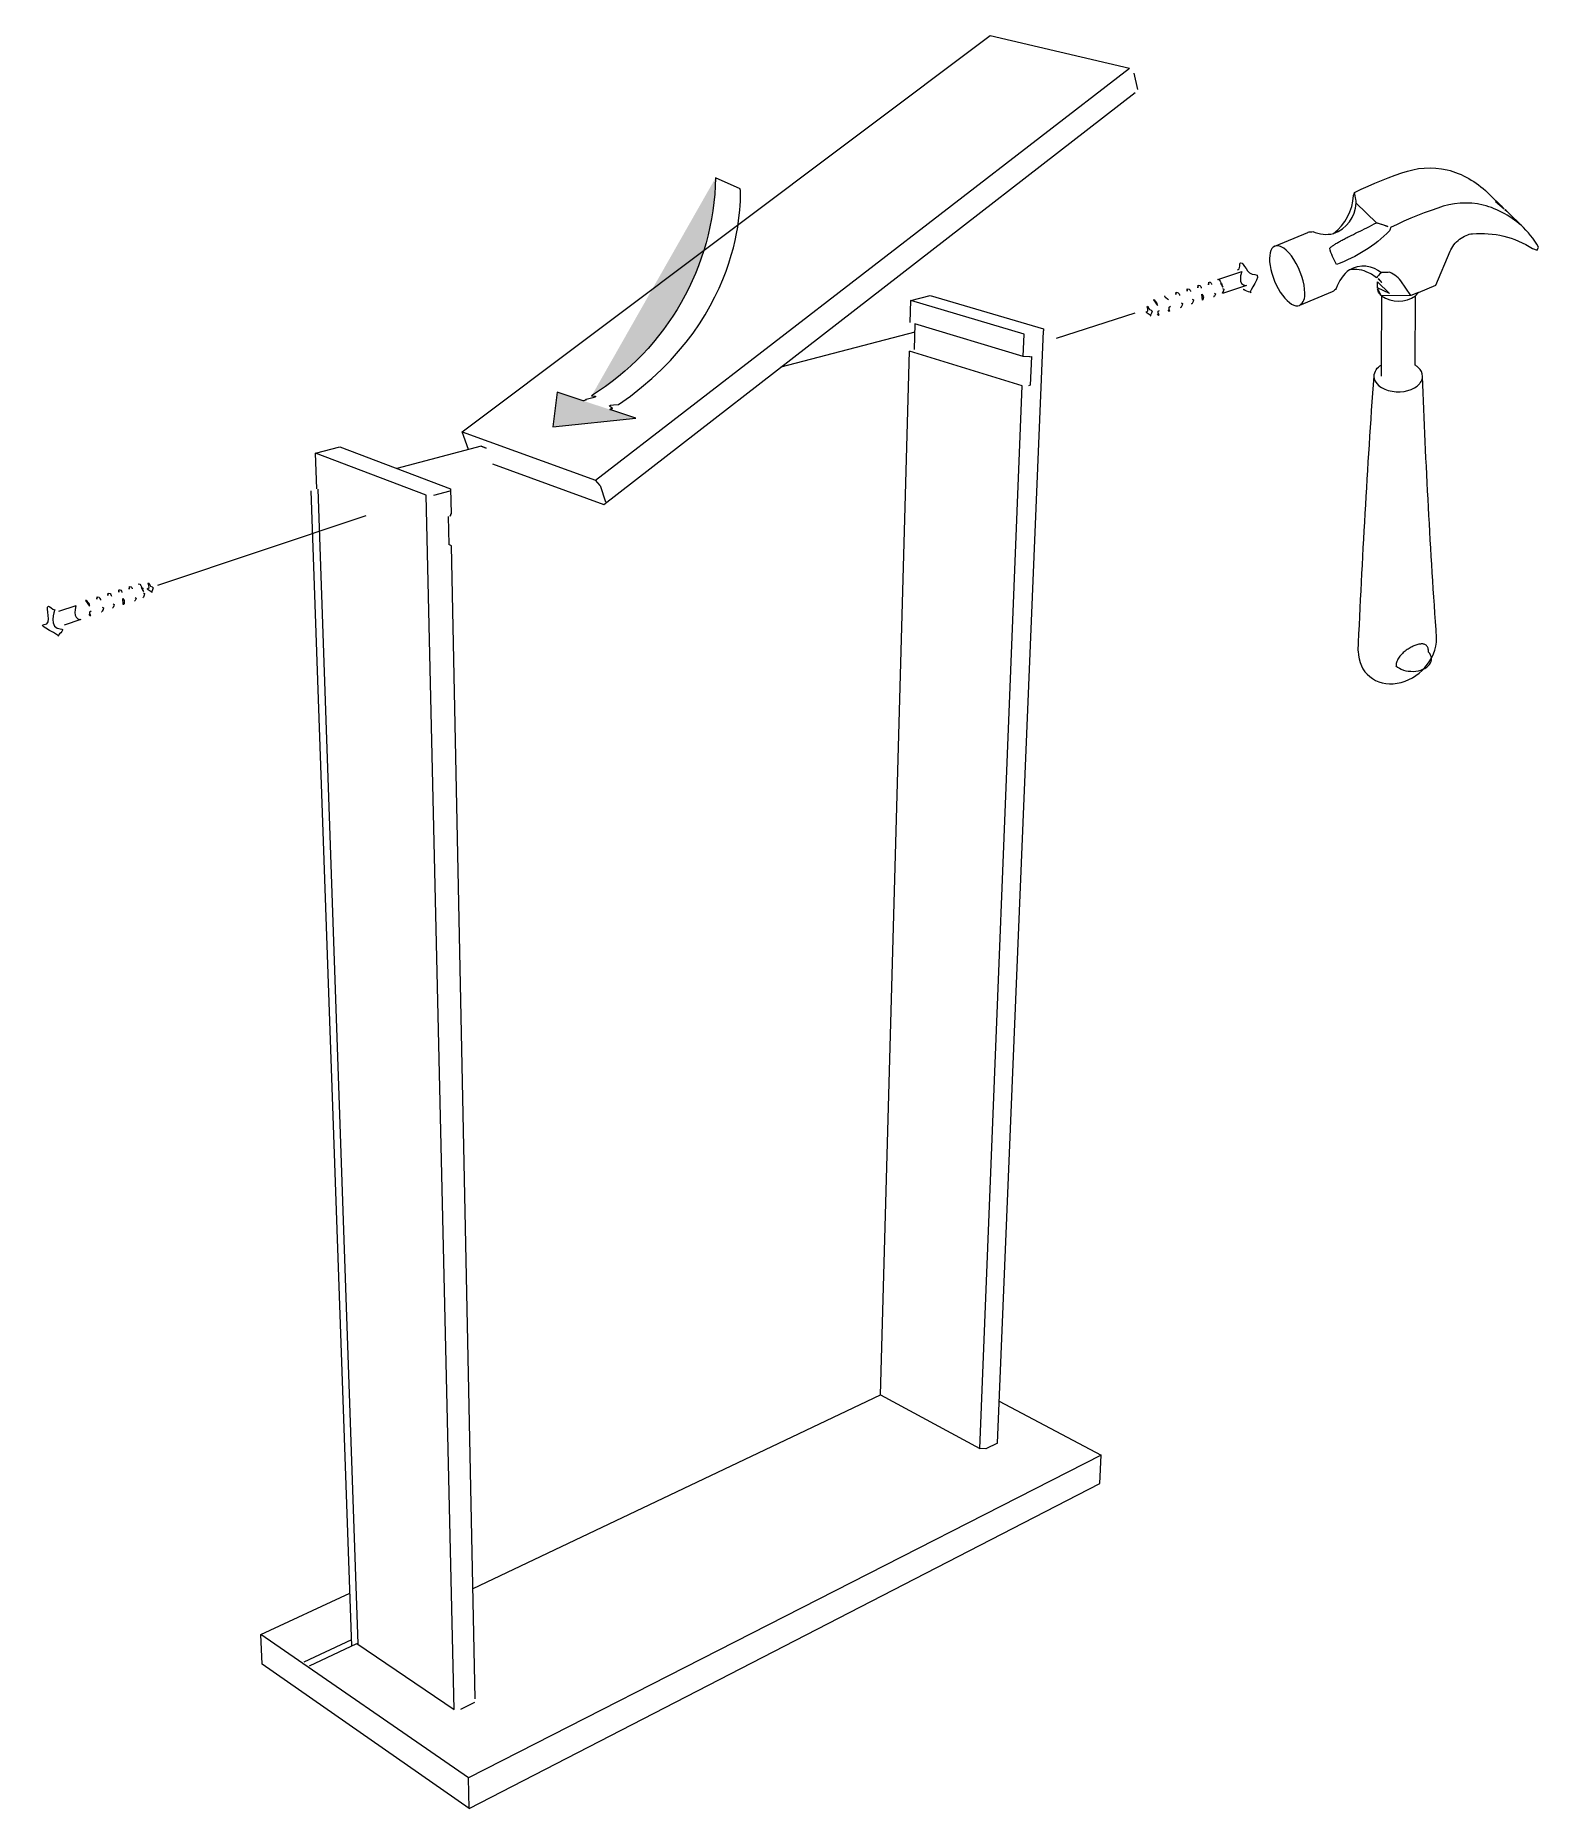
# Model space of a CAD drawing. Header units: metres. Extents: x -30.9 to 24.7, y -10.3 to 6.8.
# Drawn here: x -8.936 to -7.24, y -7.134 to -5.134 of the extents above; entities that cross this region are included whole.
import ezdxf

# ---------------------------------------------------------------- set-up
doc = ezdxf.new("R2010")
doc.units = ezdxf.units.M
doc.header["$MEASUREMENT"] = 0
doc.layers.add('PDF_Working_Num_Penna__255_Num_Penna__255', color=255, linetype='Continuous', lineweight=18)
doc.layers.add('PDF_Working_Num_Penna__7_Num_Penna__7', color=7, linetype='Continuous', lineweight=18)

msp = doc.modelspace()

# ---------------------------------------------------------------- hatches: boundary and pattern name
at = {"layer": 'PDF_Working_Num_Penna__7_Num_Penna__7', "linetype": 'Continuous', "lineweight": 18}
for points in [[(-8.3086, -5.5403, 0.252256), (-8.1687, -5.2942)], [(-8.3086, -5.5403, 0.252256), (-8.1687, -5.2942)], [(-8.3475, -5.5362), (-8.3523, -5.5752), (-8.2586, -5.5655)], [(-8.3475, -5.5362), (-8.3523, -5.5752), (-8.2586, -5.5655)]]:
    msp.add_hatch(color=7, dxfattribs=at).paths.add_polyline_path(points)

# ---------------------------------------------------------------- linework, layer by layer
at = {"layer": 'PDF_Working_Num_Penna__255_Num_Penna__255', "color": 255, "linetype": 'Continuous', "lineweight": 18, "flags": 128}
msp.add_lwpolyline([(-8.1409, -5.3069), (-8.1687, -5.2942, -0.252256), (-8.3086, -5.5403)], format="xyb", dxfattribs=at)
for points in [[(-8.318, -5.546), (-8.3475, -5.5362), (-8.3523, -5.5752), (-8.2586, -5.5655), (-8.2879, -5.5559)], [(-8.7979, -5.7541), (-8.5629, -5.6755)]]:
    msp.add_lwpolyline(points, dxfattribs=at)
at = {"layer": 'PDF_Working_Num_Penna__255_Num_Penna__255', "color": 255, "linetype": 'Continuous', "lineweight": 18}
for points in [[(-8.2784, -5.5501), (-8.1295, -5.4489), (-8.1409, -5.3069), (-8.1409, -5.3069)], [(-8.2784, -5.5501), (-8.1295, -5.4489), (-8.1409, -5.3069), (-8.1409, -5.3069)], [(-8.3086, -5.5403), (-8.294, -5.5403), (-8.3173, -5.5447), (-8.3154, -5.5447)], [(-8.3086, -5.5403), (-8.294, -5.5403), (-8.3173, -5.5447), (-8.3154, -5.5447)], [(-8.3154, -5.5447), (-8.3131, -5.5447), (-8.318, -5.546), (-8.318, -5.546)], [(-8.3154, -5.5447), (-8.3131, -5.5447), (-8.318, -5.546), (-8.318, -5.546)], [(-8.2851, -5.5545), (-8.2828, -5.5545), (-8.2974, -5.5501), (-8.2784, -5.5501)], [(-8.2851, -5.5545), (-8.2828, -5.5545), (-8.2974, -5.5501), (-8.2784, -5.5501)], [(-8.2879, -5.5559), (-8.2879, -5.5559), (-8.2877, -5.5545), (-8.2851, -5.5545)], [(-8.2879, -5.5559), (-8.2879, -5.5559), (-8.2877, -5.5545), (-8.2851, -5.5545)]]:
    msp.add_open_spline(points, degree=3, dxfattribs=at)
at = {"layer": 'PDF_Working_Num_Penna__7_Num_Penna__7', "color": 7, "linetype": 'Continuous', "lineweight": 18, "flags": 128}
for points in [[(-8.4475, -5.6008), (-8.4547, -5.5809), (-7.8591, -5.1337)], [(-7.8591, -5.1337), (-7.7019, -5.1705)], [(-8.2991, -5.6413), (-8.3044, -5.6353), (-7.7019, -5.1705)], [(-7.6969, -5.1761), (-7.6927, -5.1945)], [(-8.295, -5.6631), (-7.6956, -5.1982)], [(-7.2763, -5.332), (-7.2574, -5.3505)], [(-7.6022, -5.409), (-7.5753, -5.4)], [(-7.57, -5.4159), (-7.5968, -5.4249)], [(-7.9492, -5.4574), (-7.9485, -5.4326)], [(-7.9485, -5.4326), (-7.9268, -5.4271)], [(-7.8143, -5.4963), (-7.8217, -5.4959), (-7.8208, -5.4706), (-7.9485, -5.4326)], [(-7.9268, -5.4271), (-7.799, -5.4647), (-7.7988, -5.4668)], [(-7.4182, -5.4267), (-7.4179, -5.427), (-7.4175, -5.4274), (-7.4178, -5.5056)], [(-7.9439, -5.459), (-7.9447, -5.4881)], [(-7.8217, -5.4959), (-7.9439, -5.459)], [(-7.784, -5.4754), (-7.6954, -5.4468)], [(-7.9441, -5.4683), (-8.0951, -5.508)], [(-7.8509, -6.7221), (-7.7988, -5.4668)], [(-7.9827, -6.6675), (-7.8705, -6.7283), (-7.8231, -5.5291), (-7.9501, -5.4899)], [(-7.9827, -6.6675), (-7.9501, -5.4899)], [(-7.8143, -5.4963), (-7.8125, -5.4959), (-7.8139, -5.5284), (-7.8156, -5.529)], [(-8.318, -5.546), (-8.3475, -5.5362), (-8.3523, -5.5752), (-8.2586, -5.5655), (-8.2879, -5.5559)], [(-8.4547, -5.5809), (-8.3044, -5.6353)], [(-8.6186, -5.6453), (-8.62, -5.605), (-8.5927, -5.598)], [(-8.5927, -5.598), (-8.4678, -5.6451), (-8.4672, -5.6729)], [(-8.4333, -5.5971), (-8.5285, -5.6222)], [(-8.5735, -6.9482), (-8.4637, -7.0225), (-8.4952, -5.6525), (-8.62, -5.605)], [(-8.4203, -5.6171), (-8.295, -5.6631)], [(-8.2991, -5.6413), (-8.2928, -5.6598)], [(-8.6252, -5.6476), (-8.5793, -6.951)], [(-8.5718, -6.9487), (-8.6169, -5.6458)], [(-8.4686, -5.6477), (-8.4869, -5.6526)], [(-8.7979, -5.7541), (-8.5629, -5.6755)], [(-8.4703, -5.6766), (-8.4697, -5.7082)], [(-8.4399, -7.0107), (-8.4665, -5.7094), (-8.4696, -5.7082)], [(-8.9095, -5.7833), (-8.8902, -5.7767)], [(-8.8848, -5.7927), (-8.9035, -5.799)], [(-7.3646, -5.8295), (-7.3646, -5.8283), (-7.3647, -5.8272), (-7.3649, -5.8261), (-7.3651, -5.8252), (-7.3654, -5.8243), (-7.3658, -5.8235), (-7.3663, -5.8228), (-7.3668, -5.8222), (-7.3673, -5.8217), (-7.3679, -5.8213), (-7.3686, -5.8209), (-7.3693, -5.8207), (-7.3701, -5.8205), (-7.3709, -5.8203), (-7.3718, -5.8203), (-7.3728, -5.8203), (-7.3737, -5.8204), (-7.3746, -5.8205), (-7.3756, -5.8207), (-7.3766, -5.8209), (-7.3776, -5.8212), (-7.3787, -5.8215), (-7.3798, -5.8219), (-7.3809, -5.8224), (-7.382, -5.8229), (-7.3831, -5.8234), (-7.3842, -5.824), (-7.3853, -5.8246), (-7.3864, -5.8253), (-7.3875, -5.826), (-7.3886, -5.8267), (-7.3897, -5.8274), (-7.3908, -5.8283), (-7.3919, -5.8292), (-7.393, -5.8301), (-7.394, -5.8311), (-7.395, -5.832), (-7.3959, -5.833), (-7.3967, -5.834), (-7.3975, -5.8351), (-7.3983, -5.8363), (-7.3991, -5.8375), (-7.3997, -5.8387), (-7.4002, -5.8399), (-7.4006, -5.8411), (-7.4009, -5.8424), (-7.4011, -5.8436), (-7.4011, -5.8448)], [(-8.4424, -6.8859), (-7.9827, -6.6675)], [(-7.849, -6.6747), (-7.7337, -6.7358)], [(-7.8509, -6.7221), (-7.8639, -6.7285), (-7.8705, -6.7283)], [(-7.7337, -6.7358), (-8.4475, -7.0997)], [(-8.4468, -7.1344), (-7.7354, -6.7676), (-7.7337, -6.7358)], [(-8.6817, -6.9381), (-8.5814, -6.8914)], [(-8.4468, -7.1344), (-8.4475, -7.0997), (-8.6817, -6.9381)], [(-8.6801, -6.9716), (-8.6817, -6.9381)], [(-8.5796, -6.9439), (-8.6331, -6.9693)], [(-8.6269, -6.9735), (-8.5735, -6.9482)], [(-8.4468, -7.1344), (-8.6801, -6.9716)], [(-8.4406, -7.0148), (-8.4564, -7.0227)]]:
    msp.add_lwpolyline(points, dxfattribs=at)
for points in [[(-8.1409, -5.3069), (-8.1687, -5.2942, -0.252256), (-8.3086, -5.5403)], [(-7.376, -5.4237), (-7.3563, -5.4154), (-7.3402, -5.3772), (-7.3393, -5.3754), (-7.3383, -5.3735), (-7.3371, -5.3717), (-7.3358, -5.3699), (-7.3344, -5.3682), (-7.3329, -5.3665), (-7.3312, -5.365), (-7.3295, -5.3636), (-7.3278, -5.3623), (-7.3259, -5.3611), (-7.3241, -5.3601), (-7.3222, -5.3592), (-7.3203, -5.3585), (-7.3185, -5.358), (-7.3167, -5.3576), (-7.3149, -5.3574, -0.164695), (-7.2471, -5.374), (-7.2418, -5.3759), (-7.2404, -5.3727), (-7.2425, -5.3692), (-7.2447, -5.3658), (-7.247, -5.3625), (-7.2494, -5.3593), (-7.2519, -5.3563), (-7.2546, -5.3533), (-7.2574, -5.3505, 0.127737), (-7.3028, -5.325, 0.146215), (-7.3541, -5.3284), (-7.3617, -5.3311), (-7.3693, -5.3339), (-7.3769, -5.3369), (-7.3845, -5.34), (-7.3922, -5.3433), (-7.3998, -5.3468), (-7.4074, -5.3503), (-7.4079, -5.3522), (-7.4084, -5.354, -0.110808), (-7.4682, -5.3921, -0.074071), (-7.476, -5.3736), (-7.4749, -5.3727), (-7.4743, -5.3722), (-7.4737, -5.3717), (-7.473, -5.3712), (-7.4722, -5.3707), (-7.4714, -5.3702), (-7.4706, -5.3696), (-7.4698, -5.3691), (-7.4689, -5.3685), (-7.468, -5.368), (-7.467, -5.3674), (-7.466, -5.3668), (-7.465, -5.3663), (-7.464, -5.3657), (-7.4629, -5.3651), (-7.4619, -5.3645), (-7.4608, -5.3639), (-7.4598, -5.3634), (-7.4587, -5.3628), (-7.4575, -5.3622), (-7.4564, -5.3616), (-7.4552, -5.361), (-7.4541, -5.3605), (-7.4517, -5.3593), (-7.4493, -5.3581), (-7.4469, -5.3569), (-7.4445, -5.3557), (-7.4418, -5.3545), (-7.4392, -5.3532), (-7.4366, -5.3519), (-7.434, -5.3507), (-7.4312, -5.3493), (-7.4285, -5.3478), (-7.4258, -5.3464), (-7.4232, -5.345), (-7.446, -5.3228), (-7.4462, -5.3205), (-7.4465, -5.3185), (-7.4468, -5.3167), (-7.4471, -5.3148), (-7.4475, -5.3128), (-7.448, -5.3107), (-7.4404, -5.3071), (-7.4327, -5.3037), (-7.4251, -5.3004), (-7.4175, -5.2972), (-7.4099, -5.2943), (-7.4022, -5.2914), (-7.3946, -5.2888, -0.146915), (-7.3434, -5.2853, -0.128403), (-7.298, -5.3108), (-7.2791, -5.3293)], [(-7.4717, -5.3572, 0.210905), (-7.449, -5.3143), (-7.4485, -5.3125), (-7.448, -5.3107)], [(-7.538, -5.3714), (-7.5008, -5.3559), (-7.5001, -5.3556), (-7.4992, -5.3554), (-7.4983, -5.3552), (-7.4974, -5.3551), (-7.4963, -5.3551), (-7.495, -5.355, 0.154813), (-7.4717, -5.3572, 0.301329), (-7.446, -5.3228)], [(-7.4536, -5.398, 0.158262), (-7.4687, -5.4193), (-7.4696, -5.4203), (-7.4704, -5.421), (-7.4711, -5.4216), (-7.4718, -5.4222), (-7.4725, -5.4226), (-7.4733, -5.423), (-7.51, -5.4383, 0.281986), (-7.5041, -5.4244)], [(-7.3844, -5.4272), (-7.3959, -5.4106), (-7.3973, -5.4088), (-7.3989, -5.4071), (-7.4006, -5.4055), (-7.4024, -5.4042), (-7.4043, -5.4029), (-7.4064, -5.4018), (-7.4086, -5.4009), (-7.4102, -5.401), (-7.4117, -5.4011), (-7.4131, -5.4011), (-7.4145, -5.4012), (-7.4161, -5.4012), (-7.4177, -5.4013), (-7.4188, -5.4022), (-7.4198, -5.4031), (-7.4207, -5.404), (-7.4215, -5.4049), (-7.4223, -5.4059), (-7.4231, -5.4071), (-7.4247, -5.4059), (-7.4262, -5.4049), (-7.4275, -5.404), (-7.4289, -5.4032), (-7.4304, -5.4024), (-7.4322, -5.4015, 0.160515), (-7.4536, -5.398, -0.328638), (-7.4177, -5.4013)], [(-7.3748, -5.5269), (-7.3742, -5.5261), (-7.3737, -5.5254), (-7.3728, -5.524), (-7.3722, -5.5227), (-7.3717, -5.5214), (-7.3714, -5.5199), (-7.3713, -5.5191), (-7.3713, -5.5183, 0.213446), (-7.3758, -5.5086), (-7.3764, -5.508), (-7.3769, -5.5075), (-7.3775, -5.5071), (-7.3781, -5.5067), (-7.3787, -5.5062), (-7.3794, -5.5057), (-7.3792, -5.4275)], [(-7.4439, -5.8282, -0.006429), (-7.426, -5.5181, -0.260744), (-7.4178, -5.5056), (-7.4178, -5.5181)], [(-7.3556, -5.8157), (-7.3555, -5.8153), (-7.3555, -5.8149), (-7.3555, -5.8146), (-7.3554, -5.8143), (-7.3554, -5.8139), (-7.3554, -5.8135, -0.008211), (-7.3713, -5.5183)]]:
    msp.add_lwpolyline(points, format="xyb", dxfattribs=at)
for points in [[(-7.289, -5.3212), (-7.2852, -5.3241), (-7.2815, -5.3272)], [(-7.2791, -5.3293), (-7.2814, -5.3271), (-7.2838, -5.325), (-7.2864, -5.3231)], [(-7.2763, -5.332), (-7.2771, -5.3312), (-7.2779, -5.3305), (-7.2785, -5.3299)], [(-7.4232, -5.345), (-7.4203, -5.3459), (-7.4176, -5.3467), (-7.4152, -5.3475), (-7.4128, -5.3484), (-7.4103, -5.3493)], [(-7.6369, -5.4221), (-7.6366, -5.4195)], [(-7.6247, -5.4184), (-7.6245, -5.4156)], [(-7.6127, -5.415), (-7.6124, -5.4119)], [(-7.5988, -5.4131), (-7.5976, -5.414), (-7.5977, -5.4161), (-7.5963, -5.4176)], [(-7.4221, -5.4183), (-7.4221, -5.4118), (-7.4087, -5.4248)], [(-7.4182, -5.4267), (-7.4192, -5.4256), (-7.4201, -5.4245), (-7.4208, -5.4233), (-7.4214, -5.4221), (-7.4218, -5.4208), (-7.4221, -5.4196)], [(-7.4173, -5.4125), (-7.4185, -5.4109), (-7.4199, -5.4095), (-7.4214, -5.4082)], [(-7.6615, -5.4276), (-7.6621, -5.4277)], [(-7.6496, -5.4259), (-7.6491, -5.4234)], [(-7.6437, -5.4404), (-7.6443, -5.4406)], [(-7.6313, -5.4361), (-7.6319, -5.4363)], [(-7.6064, -5.4283), (-7.6069, -5.4284)], [(-7.6704, -5.4479), (-7.6689, -5.4497)], [(-7.6583, -5.4434), (-7.6567, -5.4451)], [(-8.4333, -5.5971), (-8.4277, -5.5992)], [(-8.4672, -5.6729), (-8.468, -5.6759)], [(-8.8421, -5.762), (-8.8419, -5.7591)], [(-8.8301, -5.7585), (-8.8298, -5.7553)], [(-8.8162, -5.7566), (-8.815, -5.7575), (-8.8151, -5.7595), (-8.8137, -5.7611)], [(-8.8669, -5.7696), (-8.8665, -5.767)], [(-8.8543, -5.7657), (-8.854, -5.763)], [(-8.8487, -5.7797), (-8.8492, -5.7799)], [(-8.8238, -5.7718), (-8.8243, -5.7719)], [(-8.8756, -5.7871), (-8.874, -5.7888)], [(-8.8611, -5.784), (-8.8616, -5.7842)]]:
    msp.add_lwpolyline(points, close=True, dxfattribs=at)
for points in [[(-7.6703, -5.4383), (-7.6705, -5.4362, 0.127154), (-7.6742, -5.4319), (-7.6748, -5.432)], [(-7.6201, -5.4254), (-7.6186, -5.4277, -0.097673), (-7.619, -5.4321), (-7.6195, -5.4323)], [(-7.4175, -5.4274, 0.323666), (-7.3792, -5.4275), (-7.3779, -5.4263), (-7.3769, -5.425), (-7.376, -5.4237), (-7.3844, -5.4272)], [(-8.875, -5.7776), (-8.8752, -5.7755, 0.134304), (-8.8789, -5.7713), (-8.8795, -5.7714)], [(-8.8375, -5.7689), (-8.836, -5.7712, -0.102159), (-8.8363, -5.7756), (-8.8369, -5.7757)]]:
    msp.add_lwpolyline(points, format="xyb", close=True, dxfattribs=at)
at = {"layer": 'PDF_Working_Num_Penna__7_Num_Penna__7', "color": 7, "linetype": 'Continuous', "lineweight": 18}
for centre, major_axis, ratio, start_param, end_param in [((-7.524, -5.4049), (-0.014, 0.0335), 0.421932, 6.282354, 9.426456), ((-7.524, -5.4049), (-0.014, 0.0335), 0.422291, 3.927617, 6.284657), ((-7.3987, -5.5182), (-0.0274, 0.0001), 0.639577, 0.000833, 2.634624), ((-7.3996, -5.8208), (0.0335, 0.0343), 0.843371, 2.436185, 5.55845), ((-7.3829, -5.8372), (0.0219, 0), 0.63942, 3.722162, 6.866093)]:
    msp.add_ellipse(centre, major_axis=major_axis, ratio=ratio, start_param=start_param, end_param=end_param, dxfattribs=at)
for points in [[(-8.2784, -5.5501), (-8.1295, -5.4489), (-8.1409, -5.3069), (-8.1409, -5.3069)], [(-8.2784, -5.5501), (-8.1295, -5.4489), (-8.1409, -5.3069), (-8.1409, -5.3069)], [(-7.5753, -5.4), (-7.5753, -5.4), (-7.5809, -5.4159), (-7.57, -5.4159)], [(-7.58, -5.3982), (-7.5757, -5.3982), (-7.5787, -5.3901), (-7.5764, -5.3901)], [(-7.5764, -5.3901), (-7.5721, -5.3901), (-7.5701, -5.4034), (-7.5603, -5.4034)], [(-7.6363, -5.4194), (-7.6332, -5.4194), (-7.633, -5.4227), (-7.633, -5.4227)], [(-7.624, -5.4154), (-7.6213, -5.4154), (-7.6211, -5.4187), (-7.6211, -5.4187)], [(-7.6121, -5.4118), (-7.6097, -5.4118), (-7.6094, -5.4145), (-7.6094, -5.4145)], [(-7.6025, -5.4088), (-7.5997, -5.4088), (-7.5988, -5.4131), (-7.5988, -5.4131)], [(-7.5969, -5.4191), (-7.5935, -5.4191), (-7.5973, -5.4247), (-7.5973, -5.4247)], [(-7.5651, -5.424), (-7.5628, -5.424), (-7.5763, -5.4201), (-7.5724, -5.4201)], [(-7.5603, -5.4034), (-7.5504, -5.4034), (-7.5694, -5.424), (-7.5651, -5.424)], [(-7.6822, -5.4454), (-7.679, -5.4454), (-7.6831, -5.439), (-7.6817, -5.439)], [(-7.6817, -5.439), (-7.6803, -5.439), (-7.6807, -5.4438), (-7.6774, -5.4438)], [(-7.6578, -5.4318), (-7.6578, -5.4318), (-7.6647, -5.4276), (-7.6615, -5.4276)], [(-7.6562, -5.4449), (-7.6562, -5.4449), (-7.6591, -5.4393), (-7.6557, -5.4393)], [(-7.6488, -5.4233), (-7.6457, -5.4233), (-7.6453, -5.4271), (-7.6453, -5.4271)], [(-7.6434, -5.4353), (-7.64, -5.4353), (-7.6437, -5.4404), (-7.6437, -5.4404)], [(-7.631, -5.4314), (-7.6281, -5.4314), (-7.6313, -5.4361), (-7.6313, -5.4361)], [(-7.606, -5.4246), (-7.6033, -5.4246), (-7.6064, -5.4283), (-7.6064, -5.4283)], [(-7.678, -5.4501), (-7.6766, -5.4501), (-7.6854, -5.4454), (-7.6822, -5.4454)], [(-7.6774, -5.4438), (-7.6743, -5.4438), (-7.6794, -5.4501), (-7.678, -5.4501)], [(-7.6684, -5.4495), (-7.6684, -5.4495), (-7.6713, -5.4439), (-7.6679, -5.4439)], [(-8.3086, -5.5403), (-8.294, -5.5403), (-8.3173, -5.5447), (-8.3154, -5.5447)], [(-8.3086, -5.5403), (-8.294, -5.5403), (-8.3173, -5.5447), (-8.3154, -5.5447)], [(-8.3154, -5.5447), (-8.3131, -5.5447), (-8.318, -5.546), (-8.318, -5.546)], [(-8.3154, -5.5447), (-8.3131, -5.5447), (-8.318, -5.546), (-8.318, -5.546)], [(-8.2851, -5.5545), (-8.2828, -5.5545), (-8.2974, -5.5501), (-8.2784, -5.5501)], [(-8.2851, -5.5545), (-8.2828, -5.5545), (-8.2974, -5.5501), (-8.2784, -5.5501)], [(-8.2879, -5.5559), (-8.2879, -5.5559), (-8.2877, -5.5545), (-8.2851, -5.5545)], [(-8.2879, -5.5559), (-8.2879, -5.5559), (-8.2877, -5.5545), (-8.2851, -5.5545)], [(-8.8414, -5.7589), (-8.8388, -5.7589), (-8.8385, -5.7622), (-8.8385, -5.7622)], [(-8.8295, -5.7553), (-8.8271, -5.7553), (-8.8268, -5.758), (-8.8268, -5.758)], [(-8.82, -5.7523), (-8.8171, -5.7523), (-8.8162, -5.7566), (-8.8162, -5.7566)], [(-8.8048, -5.7622), (-8.8035, -5.7622), (-8.8122, -5.7576), (-8.8091, -5.7576)], [(-8.8091, -5.7576), (-8.8058, -5.7576), (-8.8099, -5.7512), (-8.8085, -5.7512)], [(-8.8085, -5.7512), (-8.8071, -5.7512), (-8.8075, -5.7559), (-8.8043, -5.7559)], [(-8.8043, -5.7559), (-8.8011, -5.7559), (-8.8062, -5.7622), (-8.8048, -5.7622)], [(-8.9261, -5.7984), (-8.9162, -5.7984), (-8.9257, -5.7778), (-8.9214, -5.7778)], [(-8.9141, -5.7816), (-8.9141, -5.7816), (-8.9226, -5.8035), (-8.9064, -5.8035)], [(-8.9214, -5.7778), (-8.9191, -5.7778), (-8.918, -5.7816), (-8.9141, -5.7816)], [(-8.8902, -5.7767), (-8.8902, -5.7767), (-8.8956, -5.7927), (-8.8848, -5.7927)], [(-8.8661, -5.767), (-8.863, -5.767), (-8.8627, -5.7707), (-8.8627, -5.7707)], [(-8.8607, -5.7789), (-8.8573, -5.7789), (-8.8611, -5.784), (-8.8611, -5.784)], [(-8.8537, -5.763), (-8.8505, -5.763), (-8.8504, -5.7663), (-8.8504, -5.7663)], [(-8.8484, -5.775), (-8.8455, -5.775), (-8.8487, -5.7797), (-8.8487, -5.7797)], [(-8.8234, -5.768), (-8.8207, -5.768), (-8.8238, -5.7718), (-8.8238, -5.7718)], [(-8.8143, -5.7625), (-8.811, -5.7625), (-8.8147, -5.7682), (-8.8147, -5.7682)], [(-8.91, -5.8116), (-8.9057, -5.8116), (-8.936, -5.7984), (-8.9261, -5.7984)], [(-8.8735, -5.7886), (-8.8735, -5.7886), (-8.8764, -5.783), (-8.8731, -5.783)], [(-8.9064, -5.8035), (-8.9022, -5.8035), (-8.9124, -5.8116), (-8.91, -5.8116)]]:
    msp.add_open_spline(points, degree=3, dxfattribs=at)

doc.saveas('drawing.dxf')
